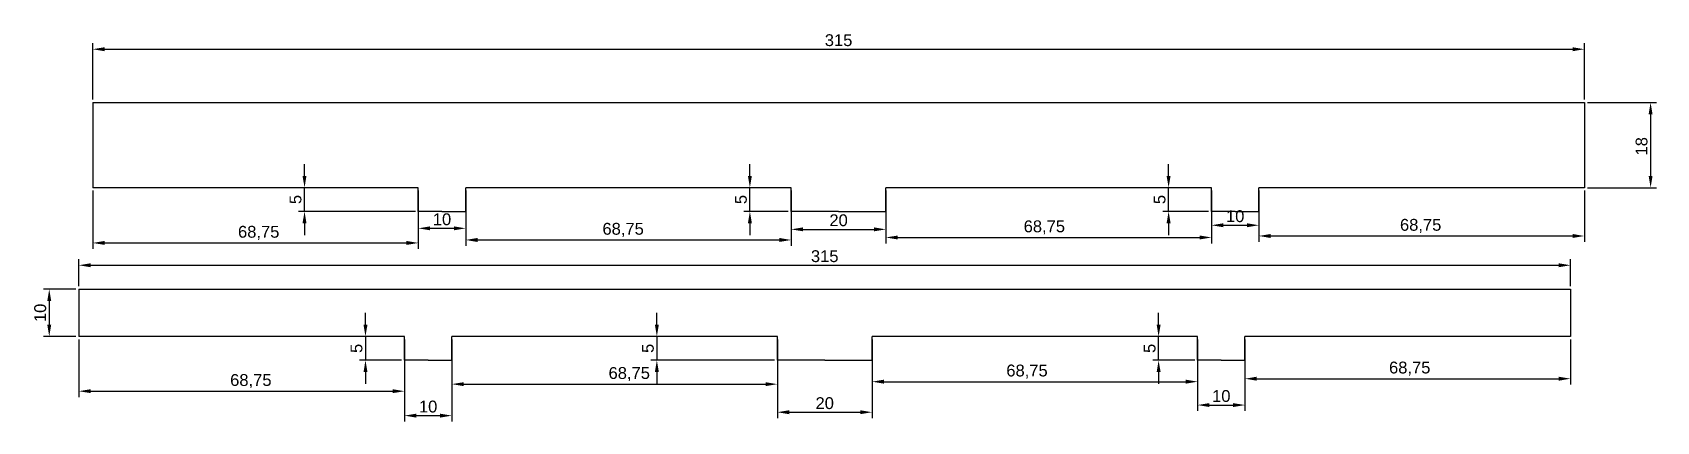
# Model space of a CAD drawing. Header units: millimetres. Extents: x 197 to 1084, y 73 to 191.
# Drawn here: x 740.8 to 1083.7, y 97.9 to 180.1 of the extents above; entities that cross this region are included whole.
import ezdxf

# ---------------------------------------------------------------- set-up
doc = ezdxf.new("R2010")
doc.units = ezdxf.units.MM
for name, color, linetype in [('标注', 140, 'Continuous'), ('矮侧面', 7, 'Continuous'), ('高侧面', 7, 'Continuous')]:
    doc.layers.add(name, color=color, linetype=linetype)
doc.styles.get("Standard").update_dxf_attribs({"font": 'arial.ttf'})
doc.dimstyles.new('ISO-25', dxfattribs={"dimtxt": 2.5, "dimasz": 2.5, "dimexe": 1.25, "dimexo": 0.625, "dimtad": 1, "dimtxsty": 'Standard', "dimcen": 2.5, "dimadec": 0, "dimazin": 0, "dimtfac": 1, "dimtmove": 0, "dimatfit": 3, "dimfxl": 1, "dimarcsym": 0})

msp = doc.modelspace()

# ---------------------------------------------------------------- blocks, each defined once
blk = doc.blocks.new('*D7')
at = {"layer": 'Defpoints', "color": 0, "transparency": 16777216}
for p in [(1068.52, 176.58), (753.52, 165.32), (1068.52, 165.32)]:
    blk.add_point(p, dxfattribs=at)
at = {"layer": '标注', "color": 0, "lineweight": -2, "transparency": 16777216}
for p, q in [((753.52, 165.95), (753.52, 177.83)), ((756.02, 176.58), (1066.02, 176.58)), ((1068.52, 165.95), (1068.52, 177.83))]:
    blk.add_line(p, q, dxfattribs=at)
at = {"layer": '标注', "color": 0, "transparency": 16777216}
for points in [[(756.02, 177), (756.02, 176.16), (753.52, 176.58)], [(1066.02, 177), (1066.02, 176.16), (1068.52, 176.58)]]:
    blk.add_solid(points, dxfattribs=at)
at = {"layer": '标注', "color": 0, "transparency": 16777216, "insert": (911.02, 178.48), "char_height": 2.5, "attachment_point": 5}
blk.add_mtext('315', dxfattribs=at)
blk = doc.blocks.new('*D8')
at = {"layer": 'Defpoints', "color": 0, "transparency": 16777216}
for p in [(1068.52, 165.32), (1068.52, 147.32), (1082.5, 147.32)]:
    blk.add_point(p, dxfattribs=at)
at = {"layer": '标注', "color": 0, "lineweight": -2, "transparency": 16777216}
for p, q in [((1069.14, 165.32), (1083.75, 165.32)), ((1082.5, 162.82), (1082.5, 149.82)), ((1069.14, 147.32), (1083.75, 147.32))]:
    blk.add_line(p, q, dxfattribs=at)
at = {"layer": '标注', "color": 0, "transparency": 16777216}
for points in [[(1082.08, 162.82), (1082.91, 162.82), (1082.5, 165.32)], [(1082.08, 149.82), (1082.91, 149.82), (1082.5, 147.32)]]:
    blk.add_solid(points, dxfattribs=at)
at = {"layer": '标注', "color": 0, "transparency": 16777216, "insert": (1080.6, 156.07), "char_height": 2.5, "attachment_point": 5, "rotation": 90}
blk.add_mtext('18', dxfattribs=at)
blk = doc.blocks.new('*D9')
at = {"layer": 'Defpoints', "color": 0, "transparency": 16777216}
for p in [(1065.59, 130.93), (750.59, 125.86), (1065.59, 125.86)]:
    blk.add_point(p, dxfattribs=at)
at = {"layer": '标注', "color": 0, "lineweight": -2, "transparency": 16777216}
for p, q in [((750.59, 126.48), (750.59, 132.18)), ((753.09, 130.93), (1063.09, 130.93)), ((1065.59, 126.48), (1065.59, 132.18))]:
    blk.add_line(p, q, dxfattribs=at)
at = {"layer": '标注', "color": 0, "transparency": 16777216}
for points in [[(753.09, 131.34), (753.09, 130.51), (750.59, 130.93)], [(1063.09, 131.34), (1063.09, 130.51), (1065.59, 130.93)]]:
    blk.add_solid(points, dxfattribs=at)
at = {"layer": '标注', "color": 0, "transparency": 16777216, "insert": (908.09, 132.83), "char_height": 2.5, "attachment_point": 5}
blk.add_mtext('315', dxfattribs=at)
blk = doc.blocks.new('*D10')
at = {"layer": 'Defpoints', "color": 0, "transparency": 16777216}
for p in [(750.59, 125.86), (744.33, 115.86), (750.59, 115.86)]:
    blk.add_point(p, dxfattribs=at)
at = {"layer": '标注', "color": 0, "lineweight": -2, "transparency": 16777216}
for p, q in [((749.97, 125.86), (743.08, 125.86)), ((744.33, 123.36), (744.33, 118.36)), ((749.97, 115.86), (743.08, 115.86))]:
    blk.add_line(p, q, dxfattribs=at)
at = {"layer": '标注', "color": 0, "transparency": 16777216}
for points in [[(743.91, 123.36), (744.75, 123.36), (744.33, 125.86)], [(743.91, 118.36), (744.75, 118.36), (744.33, 115.86)]]:
    blk.add_solid(points, dxfattribs=at)
at = {"layer": '标注', "color": 0, "transparency": 16777216, "insert": (742.43, 120.86), "char_height": 2.5, "attachment_point": 5, "rotation": 90}
blk.add_mtext('10', dxfattribs=at)
blk = doc.blocks.new('*D11')
at = {"layer": 'Defpoints', "color": 0, "transparency": 16777216}
for p in [(898.09, 115.86), (872.64, 110.86), (898.09, 110.86)]:
    blk.add_point(p, dxfattribs=at)
at = {"layer": '标注', "color": 0, "lineweight": -2, "transparency": 16777216}
for p, q in [((872.64, 118.36), (872.64, 120.86)), ((897.47, 115.86), (871.39, 115.86)), ((872.64, 115.86), (872.64, 110.86)), ((897.47, 110.86), (871.39, 110.86)), ((872.64, 108.36), (872.64, 105.86))]:
    blk.add_line(p, q, dxfattribs=at)
at = {"layer": '标注', "color": 0, "transparency": 16777216}
for points in [[(872.23, 118.36), (873.06, 118.36), (872.64, 115.86)], [(872.23, 108.36), (873.06, 108.36), (872.64, 110.86)]]:
    blk.add_solid(points, dxfattribs=at)
at = {"layer": '标注', "color": 0, "transparency": 16777216, "insert": (870.75, 113.36), "char_height": 2.5, "attachment_point": 5, "rotation": 90}
blk.add_mtext('5', dxfattribs=at)
blk = doc.blocks.new('*D12')
at = {"layer": 'Defpoints', "color": 0, "transparency": 16777216}
for p in [(898.09, 110.86), (918.09, 110.86), (918.09, 99.87)]:
    blk.add_point(p, dxfattribs=at)
at = {"layer": '标注', "color": 0, "lineweight": -2, "transparency": 16777216}
for p, q in [((898.09, 110.23), (898.09, 98.62)), ((918.09, 110.23), (918.09, 98.62)), ((900.59, 99.87), (915.59, 99.87))]:
    blk.add_line(p, q, dxfattribs=at)
at = {"layer": '标注', "color": 0, "transparency": 16777216}
for points in [[(900.59, 100.28), (900.59, 99.45), (898.09, 99.87)], [(915.59, 100.28), (915.59, 99.45), (918.09, 99.87)]]:
    blk.add_solid(points, dxfattribs=at)
at = {"layer": '标注', "color": 0, "transparency": 16777216, "insert": (908.09, 101.77), "char_height": 2.5, "attachment_point": 5}
blk.add_mtext('20', dxfattribs=at)
blk = doc.blocks.new('*D13')
at = {"layer": 'Defpoints', "color": 0, "transparency": 16777216}
for p in [(819.34, 110.86), (829.34, 110.86), (829.34, 99.15)]:
    blk.add_point(p, dxfattribs=at)
at = {"layer": '标注', "color": 0, "lineweight": -2, "transparency": 16777216}
for p, q in [((819.34, 110.23), (819.34, 97.9)), ((829.34, 110.23), (829.34, 97.9)), ((821.84, 99.15), (826.84, 99.15))]:
    blk.add_line(p, q, dxfattribs=at)
at = {"layer": '标注', "color": 0, "transparency": 16777216}
for points in [[(821.84, 99.56), (821.84, 98.73), (819.34, 99.15)], [(826.84, 99.56), (826.84, 98.73), (829.34, 99.15)]]:
    blk.add_solid(points, dxfattribs=at)
at = {"layer": '标注', "color": 0, "transparency": 16777216, "insert": (824.34, 101.05), "char_height": 2.5, "attachment_point": 5}
blk.add_mtext('10', dxfattribs=at)
blk = doc.blocks.new('*D14')
at = {"layer": 'Defpoints', "color": 0, "transparency": 16777216}
for p in [(819.34, 115.86), (811.11, 110.86), (819.34, 110.86)]:
    blk.add_point(p, dxfattribs=at)
at = {"layer": '标注', "color": 0, "lineweight": -2, "transparency": 16777216}
for p, q in [((811.11, 118.36), (811.11, 120.86)), ((818.72, 115.86), (809.86, 115.86)), ((811.11, 115.86), (811.11, 110.86)), ((818.72, 110.86), (809.86, 110.86)), ((811.11, 108.36), (811.11, 105.86))]:
    blk.add_line(p, q, dxfattribs=at)
at = {"layer": '标注', "color": 0, "transparency": 16777216}
for points in [[(810.7, 118.36), (811.53, 118.36), (811.11, 115.86)], [(810.7, 108.36), (811.53, 108.36), (811.11, 110.86)]]:
    blk.add_solid(points, dxfattribs=at)
at = {"layer": '标注', "color": 0, "transparency": 16777216, "insert": (809.22, 113.36), "char_height": 2.5, "attachment_point": 5, "rotation": 90}
blk.add_mtext('5', dxfattribs=at)
blk = doc.blocks.new('*D15')
at = {"layer": 'Defpoints', "color": 0, "transparency": 16777216}
for p in [(978.6, 115.86), (986.84, 115.86), (986.84, 110.86)]:
    blk.add_point(p, dxfattribs=at)
at = {"layer": '标注', "color": 0, "lineweight": -2, "transparency": 16777216}
for p, q in [((978.6, 118.36), (978.6, 120.86)), ((986.22, 115.86), (977.35, 115.86)), ((978.6, 110.86), (978.6, 115.86)), ((986.22, 110.86), (977.35, 110.86)), ((978.6, 108.36), (978.6, 105.86))]:
    blk.add_line(p, q, dxfattribs=at)
at = {"layer": '标注', "color": 0, "transparency": 16777216}
for points in [[(978.19, 118.36), (979.02, 118.36), (978.6, 115.86)], [(978.19, 108.36), (979.02, 108.36), (978.6, 110.86)]]:
    blk.add_solid(points, dxfattribs=at)
at = {"layer": '标注', "color": 0, "transparency": 16777216, "insert": (976.71, 113.36), "char_height": 2.5, "attachment_point": 5, "rotation": 90}
blk.add_mtext('5', dxfattribs=at)
blk = doc.blocks.new('*D16')
at = {"layer": 'Defpoints', "color": 0, "transparency": 16777216}
for p in [(986.84, 110.86), (996.84, 110.86), (996.84, 101.38)]:
    blk.add_point(p, dxfattribs=at)
at = {"layer": '标注', "color": 0, "lineweight": -2, "transparency": 16777216}
for p, q in [((986.84, 110.23), (986.84, 100.13)), ((996.84, 110.23), (996.84, 100.13)), ((989.34, 101.38), (994.34, 101.38))]:
    blk.add_line(p, q, dxfattribs=at)
at = {"layer": '标注', "color": 0, "transparency": 16777216}
for points in [[(989.34, 101.79), (989.34, 100.96), (986.84, 101.38)], [(994.34, 101.79), (994.34, 100.96), (996.84, 101.38)]]:
    blk.add_solid(points, dxfattribs=at)
at = {"layer": '标注', "color": 0, "transparency": 16777216, "insert": (991.84, 103.28), "char_height": 2.5, "attachment_point": 5}
blk.add_mtext('10', dxfattribs=at)
blk = doc.blocks.new('*D18')
at = {"layer": 'Defpoints', "color": 0, "transparency": 16777216}
for p in [(798.24, 147.32), (822.27, 147.32), (822.27, 142.32)]:
    blk.add_point(p, dxfattribs=at)
at = {"layer": '标注', "color": 0, "lineweight": -2, "transparency": 16777216}
for p, q in [((798.24, 149.82), (798.24, 152.32)), ((821.64, 147.32), (796.99, 147.32)), ((798.24, 142.32), (798.24, 147.32)), ((821.64, 142.32), (796.99, 142.32)), ((798.24, 139.82), (798.24, 137.32))]:
    blk.add_line(p, q, dxfattribs=at)
at = {"layer": '标注', "color": 0, "transparency": 16777216}
for points in [[(797.82, 149.82), (798.65, 149.82), (798.24, 147.32)], [(797.82, 139.82), (798.65, 139.82), (798.24, 142.32)]]:
    blk.add_solid(points, dxfattribs=at)
at = {"layer": '标注', "color": 0, "transparency": 16777216, "insert": (796.34, 144.82), "char_height": 2.5, "attachment_point": 5, "rotation": 90}
blk.add_mtext('5', dxfattribs=at)
blk = doc.blocks.new('*D19')
at = {"layer": 'Defpoints', "color": 0, "transparency": 16777216}
for p in [(822.27, 142.32), (832.27, 142.32), (832.27, 138.73)]:
    blk.add_point(p, dxfattribs=at)
at = {"layer": '标注', "color": 0, "lineweight": -2, "transparency": 16777216}
for p, q in [((822.27, 141.7), (822.27, 137.48)), ((832.27, 141.7), (832.27, 137.48)), ((824.77, 138.73), (829.77, 138.73))]:
    blk.add_line(p, q, dxfattribs=at)
at = {"layer": '标注', "color": 0, "transparency": 16777216}
for points in [[(824.77, 139.15), (824.77, 138.31), (822.27, 138.73)], [(829.77, 139.15), (829.77, 138.31), (832.27, 138.73)]]:
    blk.add_solid(points, dxfattribs=at)
at = {"layer": '标注', "color": 0, "transparency": 16777216, "insert": (827.27, 140.63), "char_height": 2.5, "attachment_point": 5}
blk.add_mtext('10', dxfattribs=at)
blk = doc.blocks.new('*D20')
at = {"layer": 'Defpoints', "color": 0, "transparency": 16777216}
for p in [(892.29, 147.32), (901.02, 147.32), (901.02, 142.32)]:
    blk.add_point(p, dxfattribs=at)
at = {"layer": '标注', "color": 0, "lineweight": -2, "transparency": 16777216}
for p, q in [((892.29, 149.82), (892.29, 152.32)), ((900.39, 147.32), (891.04, 147.32)), ((892.29, 142.32), (892.29, 147.32)), ((900.39, 142.32), (891.04, 142.32)), ((892.29, 139.82), (892.29, 137.32))]:
    blk.add_line(p, q, dxfattribs=at)
at = {"layer": '标注', "color": 0, "transparency": 16777216}
for points in [[(891.87, 149.82), (892.71, 149.82), (892.29, 147.32)], [(891.87, 139.82), (892.71, 139.82), (892.29, 142.32)]]:
    blk.add_solid(points, dxfattribs=at)
at = {"layer": '标注', "color": 0, "transparency": 16777216, "insert": (890.39, 144.82), "char_height": 2.5, "attachment_point": 5, "rotation": 90}
blk.add_mtext('5', dxfattribs=at)
blk = doc.blocks.new('*D21')
at = {"layer": 'Defpoints', "color": 0, "transparency": 16777216}
for p in [(901.02, 142.32), (921.02, 142.32), (921.02, 138.51)]:
    blk.add_point(p, dxfattribs=at)
at = {"layer": '标注', "color": 0, "lineweight": -2, "transparency": 16777216}
for p, q in [((901.02, 141.7), (901.02, 137.26)), ((921.02, 141.7), (921.02, 137.26)), ((903.52, 138.51), (918.52, 138.51))]:
    blk.add_line(p, q, dxfattribs=at)
at = {"layer": '标注', "color": 0, "transparency": 16777216}
for points in [[(903.52, 138.93), (903.52, 138.1), (901.02, 138.51)], [(918.52, 138.93), (918.52, 138.1), (921.02, 138.51)]]:
    blk.add_solid(points, dxfattribs=at)
at = {"layer": '标注', "color": 0, "transparency": 16777216, "insert": (911.02, 140.42), "char_height": 2.5, "attachment_point": 5}
blk.add_mtext('20', dxfattribs=at)
blk = doc.blocks.new('*D22')
at = {"layer": 'Defpoints', "color": 0, "transparency": 16777216}
for p in [(989.77, 142.32), (999.77, 142.32), (999.77, 139.38)]:
    blk.add_point(p, dxfattribs=at)
at = {"layer": '标注', "color": 0, "lineweight": -2, "transparency": 16777216}
for p, q in [((989.77, 141.7), (989.77, 138.13)), ((999.77, 141.7), (999.77, 138.13)), ((992.27, 139.38), (997.27, 139.38))]:
    blk.add_line(p, q, dxfattribs=at)
at = {"layer": '标注', "color": 0, "transparency": 16777216}
for points in [[(992.27, 139.8), (992.27, 138.96), (989.77, 139.38)], [(997.27, 139.8), (997.27, 138.96), (999.77, 139.38)]]:
    blk.add_solid(points, dxfattribs=at)
at = {"layer": '标注', "color": 0, "transparency": 16777216, "insert": (994.77, 141.28), "char_height": 2.5, "attachment_point": 5}
blk.add_mtext('10', dxfattribs=at)
blk = doc.blocks.new('*D23')
at = {"layer": 'Defpoints', "color": 0, "transparency": 16777216}
for p in [(980.71, 147.32), (989.77, 147.32), (989.77, 142.32)]:
    blk.add_point(p, dxfattribs=at)
at = {"layer": '标注', "color": 0, "lineweight": -2, "transparency": 16777216}
for p, q in [((980.71, 149.82), (980.71, 152.32)), ((989.14, 147.32), (979.46, 147.32)), ((980.71, 142.32), (980.71, 147.32)), ((989.14, 142.32), (979.46, 142.32)), ((980.71, 139.82), (980.71, 137.32))]:
    blk.add_line(p, q, dxfattribs=at)
at = {"layer": '标注', "color": 0, "transparency": 16777216}
for points in [[(980.29, 149.82), (981.13, 149.82), (980.71, 147.32)], [(980.29, 139.82), (981.13, 139.82), (980.71, 142.32)]]:
    blk.add_solid(points, dxfattribs=at)
at = {"layer": '标注', "color": 0, "transparency": 16777216, "insert": (978.81, 144.82), "char_height": 2.5, "attachment_point": 5, "rotation": 90}
blk.add_mtext('5', dxfattribs=at)
blk = doc.blocks.new('*D24')
at = {"layer": 'Defpoints', "color": 0, "transparency": 16777216}
for p in [(753.52, 147.32), (822.27, 147.32), (822.27, 135.64)]:
    blk.add_point(p, dxfattribs=at)
at = {"layer": '标注', "color": 0, "lineweight": -2, "transparency": 16777216}
for p, q in [((753.52, 146.7), (753.52, 134.39)), ((822.27, 146.7), (822.27, 134.39)), ((756.02, 135.64), (819.77, 135.64))]:
    blk.add_line(p, q, dxfattribs=at)
at = {"layer": '标注', "color": 0, "transparency": 16777216}
for points in [[(756.02, 136.06), (756.02, 135.23), (753.52, 135.64)], [(819.77, 136.06), (819.77, 135.23), (822.27, 135.64)]]:
    blk.add_solid(points, dxfattribs=at)
at = {"layer": '标注', "color": 0, "transparency": 16777216, "insert": (788.56, 137.77), "char_height": 2.5, "attachment_point": 5}
blk.add_mtext('68,75', dxfattribs=at)
blk = doc.blocks.new('*D25')
at = {"layer": 'Defpoints', "color": 0, "transparency": 16777216}
for p in [(832.27, 147.32), (901.02, 147.32), (901.02, 136.27)]:
    blk.add_point(p, dxfattribs=at)
at = {"layer": '标注', "color": 0, "lineweight": -2, "transparency": 16777216}
for p, q in [((832.27, 146.7), (832.27, 135.02)), ((901.02, 146.7), (901.02, 135.02)), ((834.77, 136.27), (898.52, 136.27))]:
    blk.add_line(p, q, dxfattribs=at)
at = {"layer": '标注', "color": 0, "transparency": 16777216}
for points in [[(834.77, 136.69), (834.77, 135.85), (832.27, 136.27)], [(898.52, 136.69), (898.52, 135.85), (901.02, 136.27)]]:
    blk.add_solid(points, dxfattribs=at)
at = {"layer": '标注', "color": 0, "transparency": 16777216, "insert": (865.52, 138.4), "char_height": 2.5, "attachment_point": 5}
blk.add_mtext('68,75', dxfattribs=at)
blk = doc.blocks.new('*D26')
at = {"layer": 'Defpoints', "color": 0, "transparency": 16777216}
for p in [(921.02, 147.32), (989.77, 147.32), (989.77, 136.8)]:
    blk.add_point(p, dxfattribs=at)
at = {"layer": '标注', "color": 0, "lineweight": -2, "transparency": 16777216}
for p, q in [((921.02, 146.7), (921.02, 135.55)), ((989.77, 146.7), (989.77, 135.55)), ((923.52, 136.8), (987.27, 136.8))]:
    blk.add_line(p, q, dxfattribs=at)
at = {"layer": '标注', "color": 0, "transparency": 16777216}
for points in [[(923.52, 137.21), (923.52, 136.38), (921.02, 136.8)], [(987.27, 137.21), (987.27, 136.38), (989.77, 136.8)]]:
    blk.add_solid(points, dxfattribs=at)
at = {"layer": '标注', "color": 0, "transparency": 16777216, "insert": (954.47, 138.92), "char_height": 2.5, "attachment_point": 5}
blk.add_mtext('68,75', dxfattribs=at)
blk = doc.blocks.new('*D27')
at = {"layer": 'Defpoints', "color": 0, "transparency": 16777216}
for p in [(999.77, 147.32), (1068.52, 147.32), (1068.52, 137.11)]:
    blk.add_point(p, dxfattribs=at)
at = {"layer": '标注', "color": 0, "lineweight": -2, "transparency": 16777216}
for p, q in [((999.77, 146.7), (999.77, 135.86)), ((1068.52, 146.7), (1068.52, 135.86)), ((1002.27, 137.11), (1066.02, 137.11))]:
    blk.add_line(p, q, dxfattribs=at)
at = {"layer": '标注', "color": 0, "transparency": 16777216}
for points in [[(1002.27, 137.53), (1002.27, 136.69), (999.77, 137.11)], [(1066.02, 137.53), (1066.02, 136.69), (1068.52, 137.11)]]:
    blk.add_solid(points, dxfattribs=at)
at = {"layer": '标注', "color": 0, "transparency": 16777216, "insert": (1033.94, 139.24), "char_height": 2.5, "attachment_point": 5}
blk.add_mtext('68,75', dxfattribs=at)
blk = doc.blocks.new('*D28')
at = {"layer": 'Defpoints', "color": 0, "transparency": 16777216}
for p in [(750.59, 115.86), (819.34, 115.86), (819.34, 104.31)]:
    blk.add_point(p, dxfattribs=at)
at = {"layer": '标注', "color": 0, "lineweight": -2, "transparency": 16777216}
for p, q in [((750.59, 115.23), (750.59, 103.06)), ((819.34, 115.23), (819.34, 103.06)), ((753.09, 104.31), (816.84, 104.31))]:
    blk.add_line(p, q, dxfattribs=at)
at = {"layer": '标注', "color": 0, "transparency": 16777216}
for points in [[(753.09, 104.73), (753.09, 103.9), (750.59, 104.31)], [(816.84, 104.73), (816.84, 103.9), (819.34, 104.31)]]:
    blk.add_solid(points, dxfattribs=at)
at = {"layer": '标注', "color": 0, "transparency": 16777216, "insert": (786.9, 106.44), "char_height": 2.5, "attachment_point": 5}
blk.add_mtext('68,75', dxfattribs=at)
blk = doc.blocks.new('*D29')
at = {"layer": 'Defpoints', "color": 0, "transparency": 16777216}
for p in [(829.34, 115.86), (898.09, 115.86), (898.09, 105.8)]:
    blk.add_point(p, dxfattribs=at)
at = {"layer": '标注', "color": 0, "lineweight": -2, "transparency": 16777216}
for p, q in [((829.34, 115.23), (829.34, 104.55)), ((898.09, 115.23), (898.09, 104.55)), ((831.84, 105.8), (895.59, 105.8))]:
    blk.add_line(p, q, dxfattribs=at)
at = {"layer": '标注', "color": 0, "transparency": 16777216}
for points in [[(831.84, 106.21), (831.84, 105.38), (829.34, 105.8)], [(895.59, 106.21), (895.59, 105.38), (898.09, 105.8)]]:
    blk.add_solid(points, dxfattribs=at)
at = {"layer": '标注', "color": 0, "transparency": 16777216, "insert": (866.81, 107.92), "char_height": 2.5, "attachment_point": 5}
blk.add_mtext('68,75', dxfattribs=at)
blk = doc.blocks.new('*D30')
at = {"layer": 'Defpoints', "color": 0, "transparency": 16777216}
for p in [(918.09, 115.86), (986.84, 115.86), (986.84, 106.32)]:
    blk.add_point(p, dxfattribs=at)
at = {"layer": '标注', "color": 0, "lineweight": -2, "transparency": 16777216}
for p, q in [((918.09, 115.23), (918.09, 105.07)), ((986.84, 115.23), (986.84, 105.07)), ((920.59, 106.32), (984.34, 106.32))]:
    blk.add_line(p, q, dxfattribs=at)
at = {"layer": '标注', "color": 0, "transparency": 16777216}
for points in [[(920.59, 106.74), (920.59, 105.9), (918.09, 106.32)], [(984.34, 106.74), (984.34, 105.9), (986.84, 106.32)]]:
    blk.add_solid(points, dxfattribs=at)
at = {"layer": '标注', "color": 0, "transparency": 16777216, "insert": (950.81, 108.45), "char_height": 2.5, "attachment_point": 5}
blk.add_mtext('68,75', dxfattribs=at)
blk = doc.blocks.new('*D31')
at = {"layer": 'Defpoints', "color": 0, "transparency": 16777216}
for p in [(996.84, 115.86), (1065.59, 115.86), (1065.59, 106.95)]:
    blk.add_point(p, dxfattribs=at)
at = {"layer": '标注', "color": 0, "lineweight": -2, "transparency": 16777216}
for p, q in [((996.84, 115.23), (996.84, 105.7)), ((1065.59, 115.23), (1065.59, 105.7)), ((999.34, 106.95), (1063.09, 106.95))]:
    blk.add_line(p, q, dxfattribs=at)
at = {"layer": '标注', "color": 0, "transparency": 16777216}
for points in [[(999.34, 107.37), (999.34, 106.53), (996.84, 106.95)], [(1063.09, 107.37), (1063.09, 106.53), (1065.59, 106.95)]]:
    blk.add_solid(points, dxfattribs=at)
at = {"layer": '标注', "color": 0, "transparency": 16777216, "insert": (1031.63, 109.08), "char_height": 2.5, "attachment_point": 5}
blk.add_mtext('68,75', dxfattribs=at)

# ---------------------------------------------------------------- dimensions: what is measured, and where the dimension line sits
at = {"layer": '标注'}
for base, p1, p2, picture, middle in [((1068.518, 176.581), (753.518, 165.321), (1068.518, 165.321), '*D7', (911.018, 176.581)), ((822.268, 135.643), (753.518, 147.321), (822.268, 147.321), '*D24', (788.558, 135.643)), ((901.018, 136.271), (832.268, 147.321), (901.018, 147.321), '*D25', (865.522, 136.271)), ((989.768, 136.796), (921.018, 147.321), (989.768, 147.321), '*D26', (954.466, 136.796)), ((1068.518, 137.112), (999.768, 147.321), (1068.518, 147.321), '*D27', (1033.941, 137.112)), ((1065.591, 130.928), (750.591, 125.858), (1065.591, 125.858), '*D9', (908.091, 130.928)), ((819.341, 104.312), (750.591, 115.858), (819.341, 115.858), '*D28', (786.905, 104.312)), ((898.091, 105.795), (829.341, 115.858), (898.091, 115.858), '*D29', (866.813, 105.795)), ((986.841, 106.32), (918.091, 115.858), (986.841, 115.858), '*D30', (950.808, 106.32)), ((1065.591, 106.95), (996.841, 115.858), (1065.591, 115.858), '*D31', (1031.626, 106.95)), ((996.841, 101.378), (986.841, 110.858), (996.841, 110.858), '*D16', (991.841, 101.378))]:
    dim = msp.add_linear_dim(base=base, p1=p1, p2=p2, dimstyle='ISO-25', dxfattribs=at)
    dim.commit()
    dim.dimension.update_dxf_attribs({"geometry": picture, "text_midpoint": middle, "dimtype": 160})
for base, p1, p2, picture, middle in [((1082.498, 147.321), (1068.518, 165.321), (1068.518, 147.321), '*D8', (1082.498, 156.069)), ((744.33, 115.858), (750.591, 125.858), (750.591, 115.858), '*D10', (744.33, 120.858)), ((978.604, 115.858), (986.841, 110.858), (986.841, 115.858), '*D15', (978.604, 113.358))]:
    dim = msp.add_linear_dim(base=base, p1=p1, p2=p2, angle=90, dimstyle='ISO-25', dxfattribs=at)
    dim.commit()
    dim.dimension.update_dxf_attribs({"geometry": picture, "text_midpoint": middle, "dimtype": 160})
for base, p1, p2, picture, middle in [((798.238, 147.321), (822.268, 142.321), (822.268, 147.321), '*D18', (796.341, 144.821)), ((892.291, 147.321), (901.018, 142.321), (901.018, 147.321), '*D20', (890.395, 144.821)), ((980.71, 147.321), (989.768, 142.321), (989.768, 147.321), '*D23', (978.814, 144.821)), ((872.643, 110.858), (898.091, 115.858), (898.091, 110.858), '*D11', (870.747, 113.358))]:
    dim = msp.add_linear_dim(base=base, p1=p1, p2=p2, angle=90, dimstyle='ISO-25', dxfattribs=at)
    dim.commit()
    dim.dimension.update_dxf_attribs({"geometry": picture, "text_midpoint": middle})
for base, p1, p2, picture, middle in [((832.268, 138.73), (822.268, 142.321), (832.268, 142.321), '*D19', (827.268, 140.632)), ((921.018, 138.514), (901.018, 142.321), (921.018, 142.321), '*D21', (911.018, 140.415)), ((999.768, 139.38), (989.768, 142.321), (999.768, 142.321), '*D22', (994.768, 141.281)), ((829.341, 99.147), (819.341, 110.858), (829.341, 110.858), '*D13', (824.341, 101.049)), ((918.091, 99.868), (898.091, 110.858), (918.091, 110.858), '*D12', (908.091, 101.769))]:
    dim = msp.add_linear_dim(base=base, p1=p1, p2=p2, dimstyle='ISO-25', dxfattribs=at)
    dim.commit()
    dim.dimension.update_dxf_attribs({"geometry": picture, "text_midpoint": middle})
dim = msp.add_aligned_dim(p1=(819.341, 115.858), p2=(819.341, 110.858), distance=-8.229, dimstyle='ISO-25', dxfattribs=at)
dim.commit()
dim.dimension.update_dxf_attribs({"geometry": '*D14', "text_midpoint": (809.216, 113.358)})

# ---------------------------------------------------------------- linework, layer by layer
at = {"layer": '矮侧面'}
for p, q in [((750.591, 125.858), (750.591, 115.858)), ((750.591, 125.858), (1065.591, 125.858)), ((1065.591, 125.858), (1065.591, 115.858)), ((819.341, 115.858), (750.591, 115.858)), ((819.341, 110.858), (819.341, 115.858)), ((898.091, 115.858), (829.341, 115.858)), ((829.341, 110.858), (829.341, 115.858)), ((986.841, 115.858), (918.091, 115.858)), ((986.841, 110.858), (986.841, 115.858)), ((1065.591, 115.858), (996.841, 115.858)), ((996.841, 110.858), (996.841, 115.858)), ((824.341, 110.858), (819.341, 110.858)), ((824.341, 110.858), (829.341, 110.858)), ((991.841, 110.858), (986.841, 110.858)), ((991.841, 110.858), (996.841, 110.858))]:
    msp.add_line(p, q, dxfattribs=at)
at = {"layer": '高侧面'}
for p, q in [((753.518, 165.321), (753.518, 147.321)), ((753.518, 165.321), (1068.518, 165.321)), ((1068.518, 165.321), (1068.518, 147.321)), ((822.268, 147.321), (753.518, 147.321)), ((822.268, 142.321), (822.268, 147.321)), ((901.018, 147.321), (832.268, 147.321)), ((832.268, 142.321), (832.268, 147.321)), ((901.018, 142.321), (901.018, 147.321)), ((921.018, 142.321), (921.018, 147.321)), ((989.768, 147.321), (921.018, 147.321)), ((989.768, 142.321), (989.768, 147.321)), ((1068.518, 147.321), (999.768, 147.321)), ((999.768, 142.321), (999.768, 147.321)), ((827.268, 142.321), (822.268, 142.321)), ((827.268, 142.321), (832.268, 142.321)), ((911.018, 142.321), (901.018, 142.321)), ((911.018, 142.321), (921.018, 142.321)), ((994.768, 142.321), (989.768, 142.321)), ((994.768, 142.321), (999.768, 142.321)), ((898.091, 110.858), (898.091, 115.858)), ((918.091, 110.858), (918.091, 115.858)), ((904.091, 110.858), (898.091, 110.858)), ((908.091, 110.858), (904.091, 110.858)), ((908.091, 110.858), (918.091, 110.858))]:
    msp.add_line(p, q, dxfattribs=at)

msp.set_redraw_order([(e.dxf.handle, doc.entitydb.next_handle()) for e in msp.query("TEXT MTEXT ATTDEF DIMENSION ARC_DIMENSION")])  # texts and dimensions are drawn at this point

doc.saveas('drawing.dxf')
